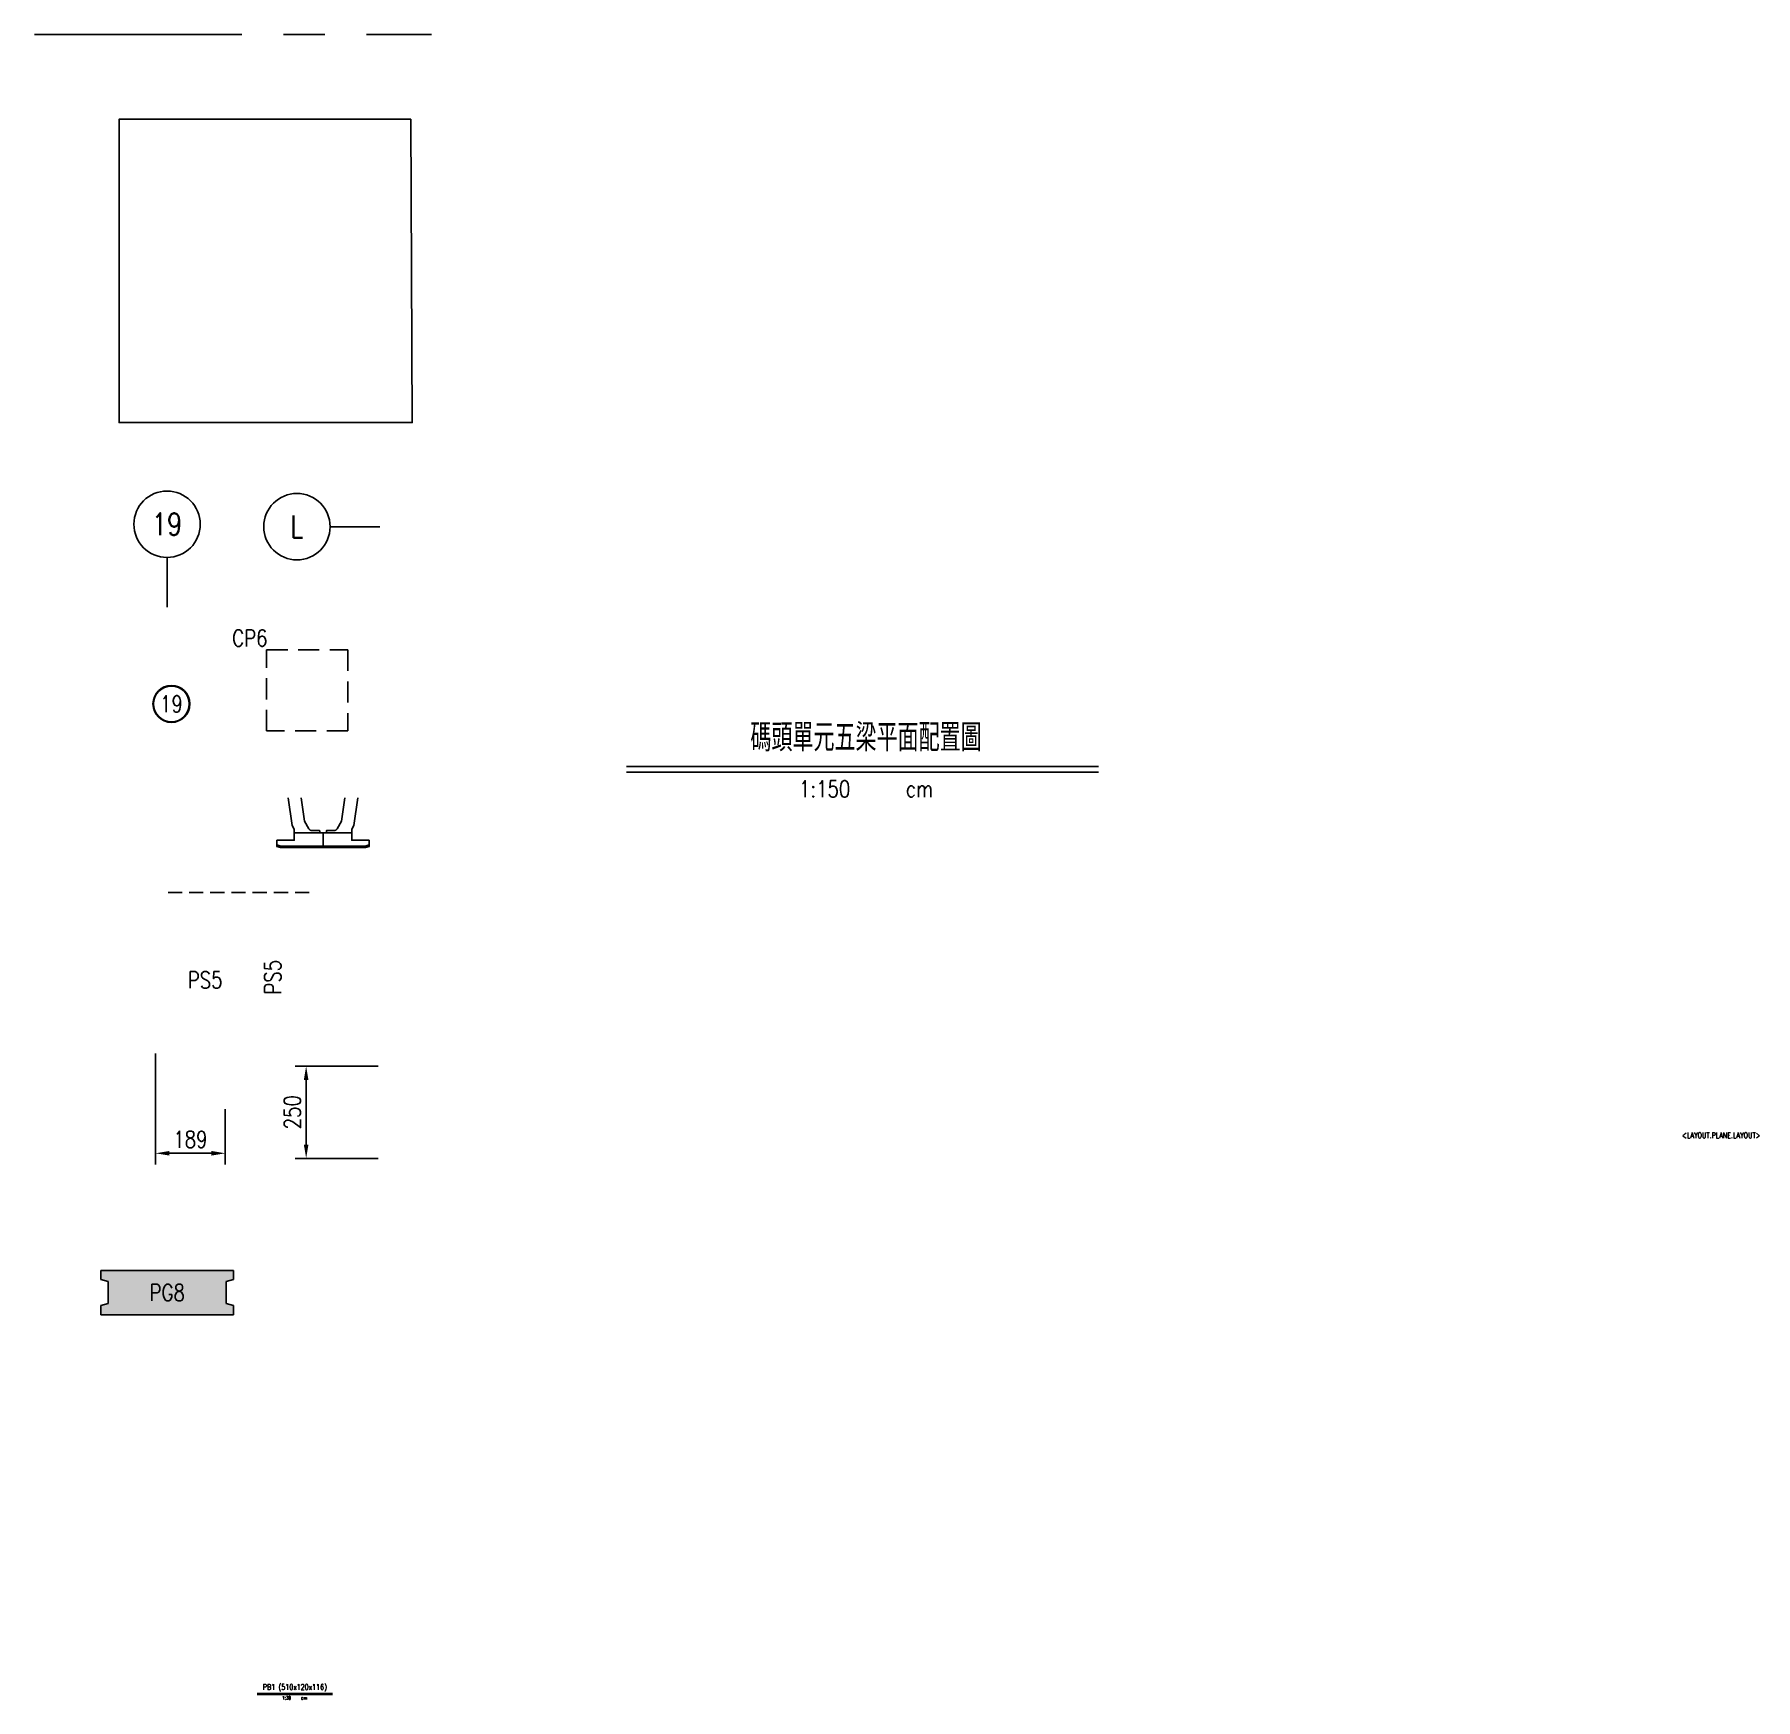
# Model space of a CAD drawing. Extents: x -2348 to 3960, y -14 to 4499.
# Drawn here: x -706 to 3960, y -14 to 4499 of the extents above; entities that cross this region are included whole.
import ezdxf
from ezdxf.enums import TextEntityAlignment as Align

# ---------------------------------------------------------------- set-up
doc = ezdxf.new("R2010")
doc.units = 0
doc.header["$LTSCALE"] = 3
doc.header["$PDMODE"] = 35
doc.linetypes.add('CENTER', pattern=[2, 1.25, -0.25, 0.25, -0.25])
doc.linetypes.add('DASHED', pattern=[19.05, 12.7, -6.35])
doc.layers.get('0').update_dxf_attribs({"linetype": 'CONTINUOUS'})
doc.layers.get('Defpoints').update_dxf_attribs({"linetype": 'CONTINUOUS'})
for name, color, linetype in [('HB_DIM', 1, 'CONTINUOUS'), ('HB_SYMBOLS', 7, 'CONTINUOUS'), ('HB_TXT_CTEXT', 2, 'CONTINUOUS'), ('RCAD.PARM.Trestle', 2, 'CONTINUOUS'), ('底圖', 7, 'CONTINUOUS'), ('預鑄梁', 7, 'CONTINUOUS'), ('預鑄梁_HATCH', 253, 'CONTINUOUS'), ('預鑄梁_TXT', 2, 'CONTINUOUS'), ('預鑄梁_外緣', 7, 'DASHED'), ('預鑄樁帽_TXT', 2, 'CONTINUOUS'), ('預鑄版_TXT', 2, 'CONTINUOUS')]:
    doc.layers.add(name, color=color, linetype=linetype)
doc.styles.get("Standard").update_dxf_attribs({"font": 'ROMANS.shx', "width": 0.8, "bigfont": 'LCHINA.shx'})
doc.styles.add('結構平面-V3$0$STANDARD', font='ROMANS', dxfattribs={"width": 0.8, "bigfont": 'LCHINA.shx'})
doc.dimstyles.new('150cm', dxfattribs={"dimscale": 15, "dimtxt": 3, "dimasz": 2.5, "dimexe": 2, "dimexo": 2, "dimgap": 1, "dimtad": 1, "dimdsep": 46, "dimtxsty": 'Standard', "dimcen": 0, "dimclrt": 2, "dimadec": 0, "dimazin": 0, "dimtfac": 1, "dimtix": 1, "dimtmove": 2, "dimatfit": 3, "dimfxl": 1, "dimtolj": 1, "dimtzin": 0, "dimarcsym": 0})

msp = doc.modelspace()

# ---------------------------------------------------------------- texts
at = {"layer": 'RCAD.PARM.Trestle', "color": 4, "linetype": 'Continuous', "width": 0.8}
msp.add_text('<LAYOUT.PLANE.LAYOUT>', height=15, rotation=360, dxfattribs=at).set_placement((3760.817, 1503.783), align=Align.BOTTOM_LEFT)
at = {"layer": '預鑄版_TXT', "linetype": 'Continuous', "width": 0.8}
msp.add_text('PS5', height=45, rotation=90, dxfattribs=at).set_placement((-59.793, 1944.014), align=Align.MIDDLE)
msp.add_text('PS5', height=45, dxfattribs=at).set_placement((-243.201, 1936.811), align=Align.MIDDLE)

# ---------------------------------------------------------------- blocks, each defined once
blk = doc.blocks.new('beam_title')
at = {"layer": 'HB_TXT_CTEXT', "color": 3, "linetype": 'Continuous'}
blk.add_line((-102.5, 3), (102.5, 3), dxfattribs=at)
at = {"layer": 'HB_TXT_CTEXT', "color": 1, "linetype": 'Continuous'}
blk.add_line((-102.5, 0), (102.5, 0), dxfattribs=at)
at = {"color": 3, "linetype": 'Continuous', "width": 0.8}
blk.add_attdef('A', text='', height=15, dxfattribs=at).set_placement((0, 19.5), align=Align.MIDDLE)
at = {"color": 2, "linetype": 'Continuous', "width": 0.8}
for tag, p in [('1:30', (-22.4, -9)), ('CM', (24.8, -9))]:
    blk.add_attdef(tag, text='', height=9, dxfattribs=at).set_placement(p, align=Align.MIDDLE)
blk = doc.blocks.new('gr_t')
at = {"layer": 'HB_SYMBOLS', "color": 4, "linetype": 'Continuous'}
blk.add_line((0, -6), (0, -15), dxfattribs=at)
blk.add_circle((0, 0), 6, dxfattribs=at)
at = {"layer": 'HB_SYMBOLS', "color": 4, "linetype": 'Continuous', "width": 0.8}
blk.add_attdef('A', text='', height=4.5, dxfattribs=at).set_placement((0, 0), align=Align.MIDDLE)
blk = doc.blocks.new('PileCap')
at = {"linetype": 'DASHED', "ltscale": 1.5}
blk.add_lwpolyline([(-110, -110), (-110, 110), (110, 110), (110, -110)], close=True, dxfattribs=at)
at = {"color": 2, "linetype": 'Continuous', "width": 0.8}
blk.add_attdef('CP6', text='', height=45, dxfattribs=at).set_placement((-155.5, 141.7), align=Align.MIDDLE)
blk = doc.blocks.new('fender')
at = {"color": 7, "linetype": 'Continuous'}
for points in [[(-94.7, -0.1), (-83.8, -75), (-78, -85.1), (-78, -95.1)], [(94.7, -0.1), (83.8, -75), (78, -85.1), (78, -95.1)]]:
    blk.add_lwpolyline(points, dxfattribs=at)
for points in [[(-9, -95.1), (-9, -89.4, 0.414214), (-9.5, -88.9), (-29.8, -88.9, -0.272631), (-38.5, -83.9), (-50, -63.5), (-59.4, -0.1)], [(9, -95.1), (9, -89.4, -0.414214), (9.5, -88.9), (29.8, -88.9, 0.272631), (38.5, -83.9), (50, -63.5), (59.4, -0.1)]]:
    blk.add_lwpolyline(points, format="xyb", dxfattribs=at)
for points in [[(0, -95.1), (0, -131.1), (-114.4, -131.1), (-125, -127.9), (-125, -115.1), (-78, -115.1), (-78, -95.1)], [(-115, -135.1), (-75, -135.1), (-75, -131.1), (-114.4, -131.1), (-125, -127.9), (-125, -132.1)], [(-75, -131.1), (-75, -135.1), (-25, -135.1), (-25, -131.1)], [(0, -131.1), (0, -135.1), (-25, -135.1), (-25, -131.1)], [(0, -95.1), (0, -131.1), (114.4, -131.1), (125, -127.9), (125, -115.1), (78, -115.1), (78, -95.1)], [(0, -131.1), (0, -135.1), (25, -135.1), (25, -131.1)], [(75, -131.1), (75, -135.1), (25, -135.1), (25, -131.1)], [(115, -135.1), (75, -135.1), (75, -131.1), (114.4, -131.1), (125, -127.9), (125, -132.1)]]:
    blk.add_lwpolyline(points, close=True, dxfattribs=at)
blk = doc.blocks.new('*D76')
at = {"layer": 'Defpoints', "color": 0}
for p in [(-377.6, 1767), (-188.6, 1617), (-188.6, 1467)]:
    blk.add_point(p, dxfattribs=at)
at = {"layer": 'HB_DIM', "color": 0, "lineweight": -2}
for p, q in [((-377.6, 1737), (-377.6, 1437)), ((-188.6, 1587), (-188.6, 1437)), ((-340.1, 1467), (-226.1, 1467))]:
    blk.add_line(p, q, dxfattribs=at)
at = {"layer": 'HB_DIM', "color": 0}
for points in [[(-340.1, 1473.3), (-340.1, 1460.8), (-377.6, 1467)], [(-226.1, 1460.8), (-226.1, 1473.3), (-188.6, 1467)]]:
    blk.add_solid(points, dxfattribs=at)
at = {"layer": 'HB_DIM', "color": 2, "linetype": 'Continuous', "insert": (-283.1, 1504.5), "char_height": 45, "attachment_point": 5}
blk.add_mtext('\\A1;189', dxfattribs=at)
blk = doc.blocks.new('*D79')
at = {"layer": 'Defpoints', "color": 0}
for p in [(30.7, 1703.2), (255.7, 1703.2), (255.7, 1453.2)]:
    blk.add_point(p, dxfattribs=at)
at = {"layer": 'HB_DIM', "color": 0, "lineweight": -2}
for p, q in [((225.7, 1703.2), (0.7, 1703.2)), ((30.7, 1490.7), (30.7, 1665.7)), ((225.7, 1453.2), (0.7, 1453.2))]:
    blk.add_line(p, q, dxfattribs=at)
at = {"layer": 'HB_DIM', "color": 0}
for points in [[(36.9, 1665.7), (24.4, 1665.7), (30.7, 1703.2)], [(24.4, 1490.7), (36.9, 1490.7), (30.7, 1453.2)]]:
    blk.add_solid(points, dxfattribs=at)
at = {"layer": 'HB_DIM', "color": 2, "linetype": 'Continuous', "insert": (-6.8, 1578.2), "char_height": 45, "attachment_point": 5, "rotation": 90}
blk.add_mtext('\\A1;250', dxfattribs=at)
blk = doc.blocks.new('PG8')
at = {"layer": '預鑄梁_HATCH'}
blk.add_hatch(color=256, dxfattribs=at).paths.add_polyline_path([(0, 25), (0, 0), (360, 0), (360, 25), (340, 30), (340, 90), (360, 95), (360, 120), (0, 120), (0, 95), (20, 90), (20, 30)])
at = {"layer": '預鑄梁', "linetype": 'DASHED', "ltscale": 50}
blk.add_lwpolyline([(0, 0), (0, 25), (20, 30), (20, 90), (0, 95), (0, 120), (360, 120), (360, 95), (340, 90), (340, 30), (360, 25), (360, 0), (0, 0)], dxfattribs=at)
at = {"layer": '預鑄梁_外緣'}
blk.add_lwpolyline([(0, 0), (0, 25), (20, 30), (20, 90), (0, 95), (0, 120), (360, 120), (360, 95), (340, 90), (340, 30), (360, 25), (360, 0), (0, 0)], dxfattribs=at)
at = {"layer": '預鑄梁_TXT', "linetype": 'Continuous', "style": '結構平面-V3$0$STANDARD', "width": 0.8}
blk.add_text('PG8', height=45, rotation=0, dxfattribs=at).set_placement((180, 60), align=Align.MIDDLE)
blk = doc.blocks.new('pile')
at = {"color": 7, "linetype": 'Continuous'}
for radius in [50, 48.4]:
    blk.add_circle((0.4, 0.2), radius, dxfattribs=at)
at = {"color": 2, "linetype": 'Continuous', "width": 0.8}
blk.add_attdef('A', text='', height=45, dxfattribs=at).set_placement((0.4, 0.2), align=Align.MIDDLE)
blk = doc.blocks.new('title')
at = {"layer": 'HB_TXT_CTEXT', "color": 3}
blk.add_line((-639.6, 0), (639.6, 0), dxfattribs=at)
at = {"layer": 'HB_TXT_CTEXT', "color": 1}
blk.add_line((-639.6, -15), (639.6, -15), dxfattribs=at)
at = {"color": 3, "linetype": 'Continuous', "width": 0.8}
blk.add_attdef('碼頭單元五梁平面配置圖', text='', height=75, dxfattribs=at).set_placement((9.6, 82.5), align=Align.MIDDLE)
at = {"color": 2, "linetype": 'Continuous', "width": 0.8}
for tag, p in [('1:150', (-102.6, -60.5)), ('CM', (154.5, -60))]:
    blk.add_attdef(tag, text='', height=45, dxfattribs=at).set_placement(p, align=Align.MIDDLE)

# ---------------------------------------------------------------- dimensions: what is measured, and where the dimension line sits
at = {"layer": 'HB_DIM'}
dim = msp.add_linear_dim(base=(-188.626, 1467.048), p1=(-377.626, 1767.048), p2=(-188.626, 1617.048), dimstyle='150cm', dxfattribs=at)
dim.commit()
dim.dimension.update_dxf_attribs({"geometry": '*D76', "text_midpoint": (-283.126, 1504.548)})
dim = msp.add_linear_dim(base=(30.671, 1703.153), p1=(255.671, 1453.153), p2=(255.671, 1703.153), angle=90, dimstyle='150cm', dxfattribs=at)
dim.commit()
dim.dimension.update_dxf_attribs({"geometry": '*D79', "text_midpoint": (-6.829, 1578.153)})

# ---------------------------------------------------------------- linework, layer by layer
at = {"color": 252, "linetype": 'CENTER', "ltscale": 150}
msp.add_lwpolyline([(-705.94, 4499.293), (370.807, 4499.293)], dxfattribs=at)
at = {"linetype": 'DASHED'}
msp.add_lwpolyline([(-343.458, 2173.971), (-113.649, 2173.971), (50.823, 2173.971)], dxfattribs=at)
at = {"layer": '底圖', "color": 4, "linetype": 'Continuous'}
msp.add_lwpolyline([(314.163, 4269.261), (318.29, 3447.409), (-476.241, 3447.409), (-476.241, 4269.261), (314.163, 4269.261)], dxfattribs=at)

# ---------------------------------------------------------------- block references
at = {"linetype": 'Continuous'}
ref = msp.add_blockref('PileCap', (33.485, 2721.489), dxfattribs=at)
ref.add_attrib('CP6', 'CP6', dxfattribs={"layer": '預鑄樁帽_TXT', "color": 2, "linetype": 'Continuous', "height": 45, "width": 0.8}).set_placement((-121.982, 2863.169), align=Align.MIDDLE)
at = {"color": 7, "linetype": 'Continuous'}
msp.add_blockref('pile', (-334.973, 2684.577), dxfattribs=at).add_auto_attribs({'A': '19'})
at = {"linetype": 'Continuous'}
msp.add_blockref('title', (1538.911, 2514.924), dxfattribs=at).add_auto_attribs({'碼頭單元五梁平面配置圖': '碼頭單元五梁平面配置圖', '1:150': '1:150', 'CM': 'cm'})
msp.add_blockref('fender', (76.4, 2430.462))
at = {"color": 0, "linetype": 'Continuous'}
ref = msp.add_blockref('beam_title', (0, 0), dxfattribs=at)
ref.add_attrib('A', 'PB1 (510x120x116)', dxfattribs={"color": 0, "linetype": 'Continuous', "height": 15, "width": 0.8}).set_placement((-0.003, 19.498), align=Align.MIDDLE)
ref.add_attrib('1:30', '1:30', dxfattribs={"color": 0, "linetype": 'Continuous', "height": 9, "width": 0.8}).set_placement((-22.435, -9.003), align=Align.MIDDLE)
ref.add_attrib('CM', 'cm', dxfattribs={"color": 0, "linetype": 'Continuous', "height": 9, "width": 0.8}).set_placement((24.837, -9.002), align=Align.MIDDLE)
at = {"layer": '底圖'}
ref = msp.add_blockref('gr_t', (-346.407, 3171.86), dxfattribs=dict(at, xscale=15, yscale=15, zscale=15))
ref.add_attrib('A', '19', dxfattribs={"layer": 'HB_SYMBOLS', "color": 4, "linetype": 'Continuous', "height": 60, "width": 0.8}).set_placement((-346.407, 3171.86), align=Align.MIDDLE)
ref = msp.add_blockref('gr_t', (5.658, 3165.233), dxfattribs=dict(at, xscale=15, yscale=15, zscale=15, rotation=90))
ref.add_attrib('A', 'L', dxfattribs={"layer": 'HB_SYMBOLS', "color": 4, "linetype": 'Continuous', "height": 60, "width": 0.8}).set_placement((5.658, 3165.233), align=Align.MIDDLE)
at = {"layer": '預鑄梁'}
msp.add_blockref('PG8', (-525.87, 1029.538), dxfattribs=at)

msp.set_redraw_order([(e.dxf.handle, doc.entitydb.next_handle()) for e in msp.query("TEXT MTEXT ATTDEF DIMENSION ARC_DIMENSION")])  # texts and dimensions are drawn at this point

doc.saveas('drawing.dxf')
